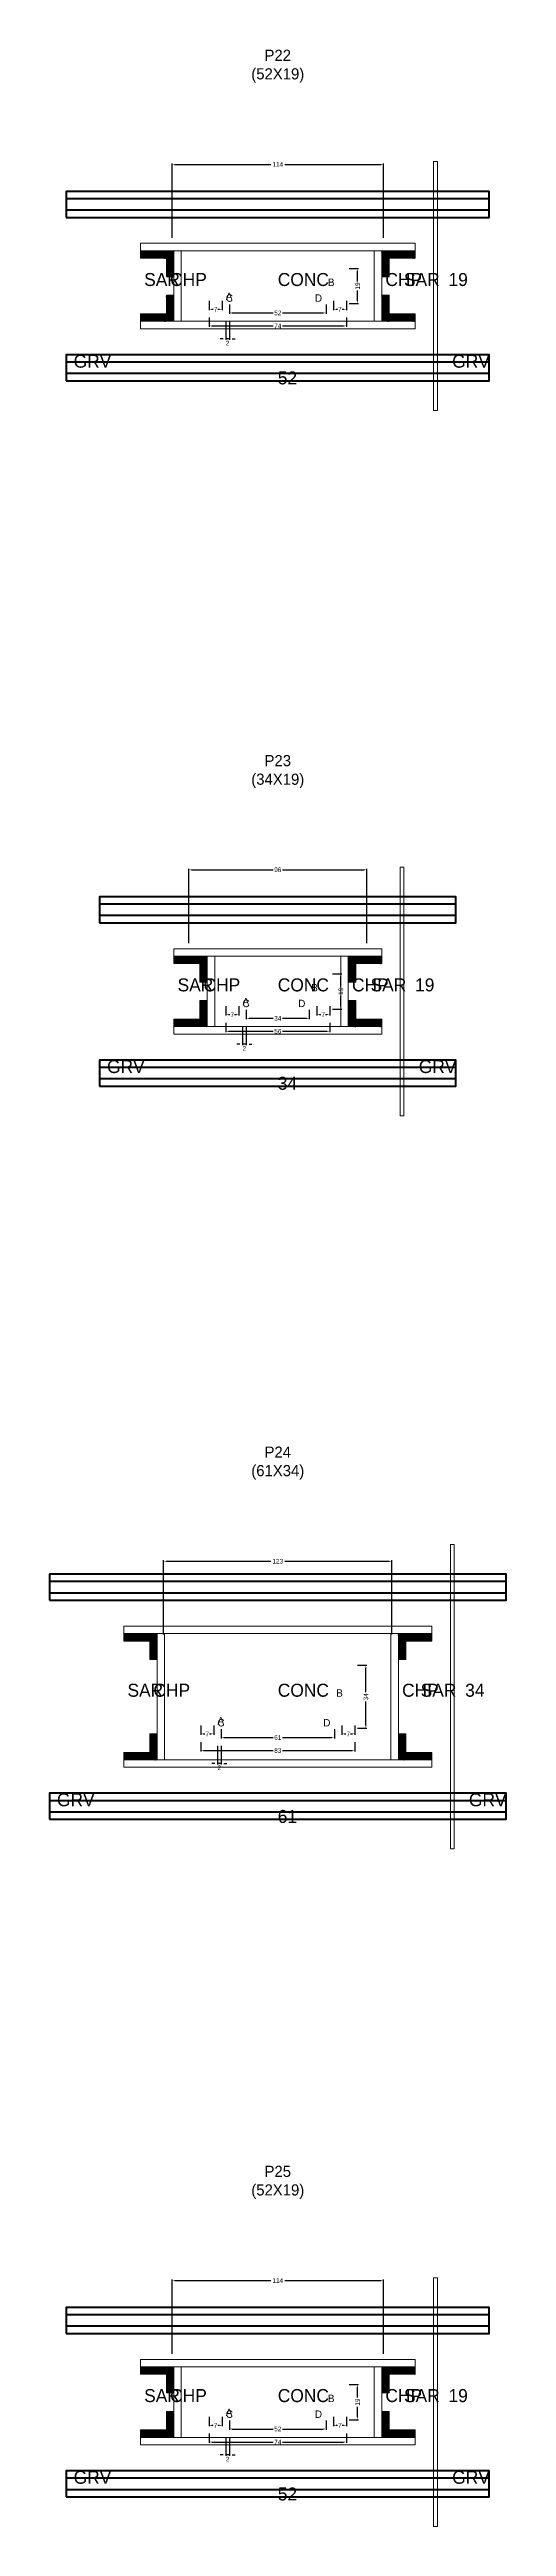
# Model space of a CAD drawing. Header units: centimetres. Extents: x -10500 to 4105, y -36866 to 295.
# Drawn here: x -123 to 123, y -9047 to -7713 of the extents above; entities that cross this region are included whole.
import ezdxf

# ---------------------------------------------------------------- set-up
doc = ezdxf.new("R2010")
doc.units = ezdxf.units.CM
for name, color, linetype in [('COTA', 241, 'Continuous'), ('GRAVATA', 224, 'Continuous'), ('Hachura', 251, 'Continuous'), ('NOMENCLATURA', 7, 'Continuous'), ('SARRAFO', 251, 'Continuous'), ('Texto Seção', 7, 'Continuous')]:
    doc.layers.add(name, color=color, linetype=linetype)
doc.dimstyles.new('cotax2', dxfattribs={"dimtxt": 2.5, "dimasz": 1.5, "dimexe": 0.5, "dimexo": 0.5, "dimgap": 0.5, "dimtad": 1, "dimcen": 2.5, "dimazin": 3, "dimtfac": 1, "dimtmove": 0, "dimatfit": 3})

msp = doc.modelspace()

# ---------------------------------------------------------------- texts
at = {"layer": 'NOMENCLATURA'}
for s, p in [('A', (-28, -7847.5)), ('C', (-28, -7848.5)), ('D', (20, -7848.5)), ('B', (27, -7840)), ('B', (18, -8220)), ('A', (-19, -8227.5)), ('C', (-19, -8228.5)), ('D', (11, -8228.5)), ('B', (31.5, -8600)), ('A', (-32.5, -8615)), ('C', (-32.5, -8616)), ('D', (24.5, -8616)), ('B', (27, -8980)), ('A', (-28, -8987.5)), ('C', (-28, -8988.5)), ('D', (20, -8988.5))]:
    msp.add_text(s, height=4, dxfattribs=at).set_placement(p)
at = {"layer": 'NOMENCLATURA', "char_height": 6, "attachment_point": 8}
for s, insert in [('P22\\P(52X19)', (0, -7730.5)), ('P23\\P(34X19)', (0, -8110.5)), ('P24\\P(61X34)', (0, -8483)), ('P25\\P(52X19)', (0, -8870.5))]:
    msp.add_mtext(s, dxfattribs=dict(at, insert=insert))
at = {"layer": 'Texto Seção'}
for s, p in [('SAR', (-72, -7840)), ('CHP', (-58, -7840)), ('CONC', (0, -7840)), ('CHP', (58, -7840)), ('SAR', (68, -7840)), ('19', (92, -7840)), ('GRV', (-110, -7884)), ('52', (0, -7893)), ('GRV', (94, -7884)), ('SAR', (-54, -8220)), ('CHP', (-40, -8220)), ('CONC', (0, -8220)), ('CHP', (40, -8220)), ('SAR', (50, -8220)), ('19', (74, -8220)), ('GRV', (-92, -8264)), ('GRV', (76, -8264)), ('34', (0, -8273)), ('SAR', (-81, -8600)), ('CHP', (-67, -8600)), ('CONC', (0, -8600)), ('CHP', (67, -8600)), ('SAR', (77, -8600)), ('34', (101, -8600)), ('GRV', (-119, -8659)), ('GRV', (103, -8659)), ('61', (0, -8668)), ('SAR', (-72, -8980)), ('CHP', (-58, -8980)), ('CONC', (0, -8980)), ('CHP', (58, -8980)), ('SAR', (68, -8980)), ('19', (92, -8980)), ('GRV', (-110, -9024)), ('GRV', (94, -9024)), ('52', (0, -9033))]:
    msp.add_text(s, height=7, dxfattribs=at).set_placement(p)

# ---------------------------------------------------------------- blocks, each defined once
blk = doc.blocks.new('_CLOSEDFILLED')
at = {"color": 0, "linetype": 'BYBLOCK'}
blk.add_solid([(-1, 0.16), (0, 0), (-1, -0.16)], dxfattribs=at)
blk = doc.blocks.new('*D638')
for p, q in [((-37, -8997), (-37, -9002)), ((-35.5, -9001.5), (-2.5, -9001.5)), ((2.5, -9001.5), (35.5, -9001.5)), ((37, -8997), (37, -9002))]:
    blk.add_line(p, q)
at = {"layer": 'Defpoints'}
for p in [(-37, -8996.5), (-37, -9001.5), (37, -8996.5)]:
    blk.add_point(p, dxfattribs=at)
at = {"layer": 'COTA', "xscale": 1.5, "yscale": 1.5, "rotation": 180}
blk.add_blockref('_CLOSEDFILLED', (-37, -9001.5), dxfattribs=at)
at = {"layer": 'COTA', "xscale": 1.5, "yscale": 1.5}
blk.add_blockref('_CLOSEDFILLED', (37, -9001.5), dxfattribs=at)
at = {"layer": 'COTA', "insert": (0, -9001.5), "char_height": 2.5, "attachment_point": 5}
blk.add_mtext('74', dxfattribs=at)
blk = doc.blocks.new('*D639')
for p, q in [((-26, -8990), (-26, -8995)), ((26, -8990), (26, -8995)), ((-24.5, -8994.5), (-2.5, -8994.5)), ((2.5, -8994.5), (24.5, -8994.5))]:
    blk.add_line(p, q)
at = {"layer": 'Defpoints'}
for p in [(-26, -8989.5), (26, -8989.5), (-26, -8994.5)]:
    blk.add_point(p, dxfattribs=at)
at = {"layer": 'COTA', "xscale": 1.5, "yscale": 1.5, "rotation": 180}
blk.add_blockref('_CLOSEDFILLED', (-26, -8994.5), dxfattribs=at)
at = {"layer": 'COTA', "xscale": 1.5, "yscale": 1.5}
blk.add_blockref('_CLOSEDFILLED', (26, -8994.5), dxfattribs=at)
at = {"layer": 'COTA', "insert": (0, -8994.5), "char_height": 2.5, "attachment_point": 5}
blk.add_mtext('52', dxfattribs=at)
blk = doc.blocks.new('*D640')
for p, q in [((38.5, -8970.5), (43.5, -8970.5)), ((43, -8977.5), (43, -8972)), ((38.5, -8989.5), (43.5, -8989.5)), ((43, -8988), (43, -8982.5))]:
    blk.add_line(p, q)
at = {"layer": 'Defpoints'}
for p in [(38, -8970.5), (38, -8989.5), (43, -8989.5)]:
    blk.add_point(p, dxfattribs=at)
at = {"layer": 'COTA', "xscale": 1.5, "yscale": 1.5}
for p, rotation in [((43, -8970.5), 90), ((43, -8989.5), 270)]:
    blk.add_blockref('_CLOSEDFILLED', p, dxfattribs=dict(at, rotation=rotation))
at = {"layer": 'COTA', "insert": (43, -8980), "char_height": 2.5, "attachment_point": 5, "rotation": 90}
blk.add_mtext('19', dxfattribs=at)
blk = doc.blocks.new('*D641')
for p, q in [((-37, -8988), (-37, -8993)), ((-35.5, -8992.5), (-34.75, -8992.5)), ((-32.25, -8992.5), (-31.5, -8992.5)), ((-30, -8988), (-30, -8993))]:
    blk.add_line(p, q)
at = {"layer": 'Defpoints'}
for p in [(-37, -8987.5), (-37, -8992.5), (-30, -8987.5)]:
    blk.add_point(p, dxfattribs=at)
at = {"layer": 'COTA', "xscale": 1.5, "yscale": 1.5, "rotation": 180}
blk.add_blockref('_CLOSEDFILLED', (-37, -8992.5), dxfattribs=at)
at = {"layer": 'COTA', "xscale": 1.5, "yscale": 1.5}
blk.add_blockref('_CLOSEDFILLED', (-30, -8992.5), dxfattribs=at)
at = {"layer": 'COTA', "insert": (-33.5, -8992.5), "char_height": 2.5, "attachment_point": 5}
blk.add_mtext('7', dxfattribs=at)
blk = doc.blocks.new('*D642')
for p, q in [((30, -8988), (30, -8993)), ((31.5, -8992.5), (32.25, -8992.5)), ((34.75, -8992.5), (35.5, -8992.5)), ((37, -8988), (37, -8993))]:
    blk.add_line(p, q)
at = {"layer": 'Defpoints'}
for p in [(30, -8987.5), (30, -8992.5), (37, -8987.5)]:
    blk.add_point(p, dxfattribs=at)
at = {"layer": 'COTA', "xscale": 1.5, "yscale": 1.5, "rotation": 180}
blk.add_blockref('_CLOSEDFILLED', (30, -8992.5), dxfattribs=at)
at = {"layer": 'COTA', "xscale": 1.5, "yscale": 1.5}
blk.add_blockref('_CLOSEDFILLED', (37, -8992.5), dxfattribs=at)
at = {"layer": 'COTA', "insert": (33.5, -8992.5), "char_height": 2.5, "attachment_point": 5}
blk.add_mtext('7', dxfattribs=at)
blk = doc.blocks.new('*D643')
for p, q in [((-57, -8954), (-57, -8914)), ((-55.5, -8914.5), (-3.75, -8914.5)), ((3.75, -8914.5), (55.5, -8914.5)), ((57, -8954), (57, -8914))]:
    blk.add_line(p, q)
at = {"layer": 'Defpoints'}
for p in [(-57, -8914.5), (-57, -8954.5), (57, -8954.5)]:
    blk.add_point(p, dxfattribs=at)
at = {"layer": 'COTA', "xscale": 1.5, "yscale": 1.5, "rotation": 180}
blk.add_blockref('_CLOSEDFILLED', (-57, -8914.5), dxfattribs=at)
at = {"layer": 'COTA', "xscale": 1.5, "yscale": 1.5}
blk.add_blockref('_CLOSEDFILLED', (57, -8914.5), dxfattribs=at)
at = {"layer": 'COTA', "insert": (0, -8914.5), "char_height": 2.5, "attachment_point": 5}
blk.add_mtext('114', dxfattribs=at)
blk = doc.blocks.new('*D612')
for p, q in [((-41.5, -8624.5), (-41.5, -8629.5)), ((-40, -8629), (-2.5, -8629)), ((2.5, -8629), (40, -8629)), ((41.5, -8624.5), (41.5, -8629.5))]:
    blk.add_line(p, q)
at = {"layer": 'Defpoints'}
for p in [(-41.5, -8624), (-41.5, -8629), (41.5, -8624)]:
    blk.add_point(p, dxfattribs=at)
at = {"layer": 'COTA', "xscale": 1.5, "yscale": 1.5, "rotation": 180}
blk.add_blockref('_CLOSEDFILLED', (-41.5, -8629), dxfattribs=at)
at = {"layer": 'COTA', "xscale": 1.5, "yscale": 1.5}
blk.add_blockref('_CLOSEDFILLED', (41.5, -8629), dxfattribs=at)
at = {"layer": 'COTA', "insert": (0, -8629), "char_height": 2.5, "attachment_point": 5}
blk.add_mtext('83', dxfattribs=at)
blk = doc.blocks.new('*D613')
for p, q in [((-30.5, -8617.5), (-30.5, -8622.5)), ((30.5, -8617.5), (30.5, -8622.5)), ((-29, -8622), (-2.5, -8622)), ((2.5, -8622), (29, -8622))]:
    blk.add_line(p, q)
at = {"layer": 'Defpoints'}
for p in [(-30.5, -8617), (30.5, -8617), (-30.5, -8622)]:
    blk.add_point(p, dxfattribs=at)
at = {"layer": 'COTA', "xscale": 1.5, "yscale": 1.5, "rotation": 180}
blk.add_blockref('_CLOSEDFILLED', (-30.5, -8622), dxfattribs=at)
at = {"layer": 'COTA', "xscale": 1.5, "yscale": 1.5}
blk.add_blockref('_CLOSEDFILLED', (30.5, -8622), dxfattribs=at)
at = {"layer": 'COTA', "insert": (0, -8622), "char_height": 2.5, "attachment_point": 5}
blk.add_mtext('61', dxfattribs=at)
blk = doc.blocks.new('*D614')
for p, q in [((43, -8583), (48, -8583)), ((47.5, -8597.5), (47.5, -8584.5)), ((47.5, -8615.5), (47.5, -8602.5)), ((43, -8617), (48, -8617))]:
    blk.add_line(p, q)
at = {"layer": 'Defpoints'}
for p in [(42.5, -8583), (42.5, -8617), (47.5, -8617)]:
    blk.add_point(p, dxfattribs=at)
at = {"layer": 'COTA', "xscale": 1.5, "yscale": 1.5}
for p, rotation in [((47.5, -8583), 90), ((47.5, -8617), 270)]:
    blk.add_blockref('_CLOSEDFILLED', p, dxfattribs=dict(at, rotation=rotation))
at = {"layer": 'COTA', "insert": (47.5, -8600), "char_height": 2.5, "attachment_point": 5, "rotation": 90}
blk.add_mtext('34', dxfattribs=at)
blk = doc.blocks.new('*D615')
for p, q in [((-41.5, -8615.5), (-41.5, -8620.5)), ((-40, -8620), (-39.25, -8620)), ((-36.75, -8620), (-36, -8620)), ((-34.5, -8615.5), (-34.5, -8620.5))]:
    blk.add_line(p, q)
at = {"layer": 'Defpoints'}
for p in [(-41.5, -8615), (-41.5, -8620), (-34.5, -8615)]:
    blk.add_point(p, dxfattribs=at)
at = {"layer": 'COTA', "xscale": 1.5, "yscale": 1.5, "rotation": 180}
blk.add_blockref('_CLOSEDFILLED', (-41.5, -8620), dxfattribs=at)
at = {"layer": 'COTA', "xscale": 1.5, "yscale": 1.5}
blk.add_blockref('_CLOSEDFILLED', (-34.5, -8620), dxfattribs=at)
at = {"layer": 'COTA', "insert": (-38, -8620), "char_height": 2.5, "attachment_point": 5}
blk.add_mtext('7', dxfattribs=at)
blk = doc.blocks.new('*D616')
for p, q in [((34.5, -8615.5), (34.5, -8620.5)), ((36, -8620), (36.75, -8620)), ((39.25, -8620), (40, -8620)), ((41.5, -8615.5), (41.5, -8620.5))]:
    blk.add_line(p, q)
at = {"layer": 'Defpoints'}
for p in [(34.5, -8615), (34.5, -8620), (41.5, -8615)]:
    blk.add_point(p, dxfattribs=at)
at = {"layer": 'COTA', "xscale": 1.5, "yscale": 1.5, "rotation": 180}
blk.add_blockref('_CLOSEDFILLED', (34.5, -8620), dxfattribs=at)
at = {"layer": 'COTA', "xscale": 1.5, "yscale": 1.5}
blk.add_blockref('_CLOSEDFILLED', (41.5, -8620), dxfattribs=at)
at = {"layer": 'COTA', "insert": (38, -8620), "char_height": 2.5, "attachment_point": 5}
blk.add_mtext('7', dxfattribs=at)
blk = doc.blocks.new('*D617')
for p, q in [((-61.5, -8566.5), (-61.5, -8526.5)), ((61.5, -8566.5), (61.5, -8526.5)), ((-60, -8527), (-3.75, -8527)), ((3.75, -8527), (60, -8527))]:
    blk.add_line(p, q)
at = {"layer": 'Defpoints'}
for p in [(-61.5, -8527), (-61.5, -8567), (61.5, -8567)]:
    blk.add_point(p, dxfattribs=at)
at = {"layer": 'COTA', "xscale": 1.5, "yscale": 1.5, "rotation": 180}
blk.add_blockref('_CLOSEDFILLED', (-61.5, -8527), dxfattribs=at)
at = {"layer": 'COTA', "xscale": 1.5, "yscale": 1.5}
blk.add_blockref('_CLOSEDFILLED', (61.5, -8527), dxfattribs=at)
at = {"layer": 'COTA', "insert": (0, -8527), "char_height": 2.5, "attachment_point": 5}
blk.add_mtext('123', dxfattribs=at)
blk = doc.blocks.new('*D586')
for p, q in [((-28, -8237), (-28, -8242)), ((-26.5, -8241.5), (-2.5, -8241.5)), ((2.5, -8241.5), (26.5, -8241.5)), ((28, -8237), (28, -8242))]:
    blk.add_line(p, q)
at = {"layer": 'Defpoints'}
for p in [(-28, -8236.5), (-28, -8241.5), (28, -8236.5)]:
    blk.add_point(p, dxfattribs=at)
at = {"layer": 'COTA', "xscale": 1.5, "yscale": 1.5, "rotation": 180}
blk.add_blockref('_CLOSEDFILLED', (-28, -8241.5), dxfattribs=at)
at = {"layer": 'COTA', "xscale": 1.5, "yscale": 1.5}
blk.add_blockref('_CLOSEDFILLED', (28, -8241.5), dxfattribs=at)
at = {"layer": 'COTA', "insert": (0, -8241.5), "char_height": 2.5, "attachment_point": 5}
blk.add_mtext('56', dxfattribs=at)
blk = doc.blocks.new('*D587')
for p, q in [((-17, -8230), (-17, -8235)), ((17, -8230), (17, -8235)), ((-15.5, -8234.5), (-2.5, -8234.5)), ((2.5, -8234.5), (15.5, -8234.5))]:
    blk.add_line(p, q)
at = {"layer": 'Defpoints'}
for p in [(-17, -8229.5), (17, -8229.5), (-17, -8234.5)]:
    blk.add_point(p, dxfattribs=at)
at = {"layer": 'COTA', "xscale": 1.5, "yscale": 1.5, "rotation": 180}
blk.add_blockref('_CLOSEDFILLED', (-17, -8234.5), dxfattribs=at)
at = {"layer": 'COTA', "xscale": 1.5, "yscale": 1.5}
blk.add_blockref('_CLOSEDFILLED', (17, -8234.5), dxfattribs=at)
at = {"layer": 'COTA', "insert": (0, -8234.5), "char_height": 2.5, "attachment_point": 5}
blk.add_mtext('34', dxfattribs=at)
blk = doc.blocks.new('*D588')
for p, q in [((29.5, -8210.5), (34.5, -8210.5)), ((34, -8217.5), (34, -8212)), ((29.5, -8229.5), (34.5, -8229.5)), ((34, -8228), (34, -8222.5))]:
    blk.add_line(p, q)
at = {"layer": 'Defpoints'}
for p in [(29, -8210.5), (29, -8229.5), (34, -8229.5)]:
    blk.add_point(p, dxfattribs=at)
at = {"layer": 'COTA', "xscale": 1.5, "yscale": 1.5}
for p, rotation in [((34, -8210.5), 90), ((34, -8229.5), 270)]:
    blk.add_blockref('_CLOSEDFILLED', p, dxfattribs=dict(at, rotation=rotation))
at = {"layer": 'COTA', "insert": (34, -8220), "char_height": 2.5, "attachment_point": 5, "rotation": 90}
blk.add_mtext('19', dxfattribs=at)
blk = doc.blocks.new('*D589')
for p, q in [((-28, -8228), (-28, -8233)), ((-26.5, -8232.5), (-25.75, -8232.5)), ((-23.25, -8232.5), (-22.5, -8232.5)), ((-21, -8228), (-21, -8233))]:
    blk.add_line(p, q)
at = {"layer": 'Defpoints'}
for p in [(-28, -8227.5), (-28, -8232.5), (-21, -8227.5)]:
    blk.add_point(p, dxfattribs=at)
at = {"layer": 'COTA', "xscale": 1.5, "yscale": 1.5, "rotation": 180}
blk.add_blockref('_CLOSEDFILLED', (-28, -8232.5), dxfattribs=at)
at = {"layer": 'COTA', "xscale": 1.5, "yscale": 1.5}
blk.add_blockref('_CLOSEDFILLED', (-21, -8232.5), dxfattribs=at)
at = {"layer": 'COTA', "insert": (-24.5, -8232.5), "char_height": 2.5, "attachment_point": 5}
blk.add_mtext('7', dxfattribs=at)
blk = doc.blocks.new('*D590')
for p, q in [((21, -8228), (21, -8233)), ((22.5, -8232.5), (23.25, -8232.5)), ((25.75, -8232.5), (26.5, -8232.5)), ((28, -8228), (28, -8233))]:
    blk.add_line(p, q)
at = {"layer": 'Defpoints'}
for p in [(21, -8227.5), (21, -8232.5), (28, -8227.5)]:
    blk.add_point(p, dxfattribs=at)
at = {"layer": 'COTA', "xscale": 1.5, "yscale": 1.5, "rotation": 180}
blk.add_blockref('_CLOSEDFILLED', (21, -8232.5), dxfattribs=at)
at = {"layer": 'COTA', "xscale": 1.5, "yscale": 1.5}
blk.add_blockref('_CLOSEDFILLED', (28, -8232.5), dxfattribs=at)
at = {"layer": 'COTA', "insert": (24.5, -8232.5), "char_height": 2.5, "attachment_point": 5}
blk.add_mtext('7', dxfattribs=at)
blk = doc.blocks.new('*D591')
for p, q in [((-48, -8194), (-48, -8154)), ((-46.5, -8154.5), (-2.5, -8154.5)), ((2.5, -8154.5), (46.5, -8154.5)), ((48, -8194), (48, -8154))]:
    blk.add_line(p, q)
at = {"layer": 'Defpoints'}
for p in [(-48, -8154.5), (-48, -8194.5), (48, -8194.5)]:
    blk.add_point(p, dxfattribs=at)
at = {"layer": 'COTA', "xscale": 1.5, "yscale": 1.5, "rotation": 180}
blk.add_blockref('_CLOSEDFILLED', (-48, -8154.5), dxfattribs=at)
at = {"layer": 'COTA', "xscale": 1.5, "yscale": 1.5}
blk.add_blockref('_CLOSEDFILLED', (48, -8154.5), dxfattribs=at)
at = {"layer": 'COTA', "insert": (0, -8154.5), "char_height": 2.5, "attachment_point": 5}
blk.add_mtext('96', dxfattribs=at)
blk = doc.blocks.new('*D560')
for p, q in [((-37, -7857), (-37, -7862)), ((37, -7857), (37, -7862)), ((-35.5, -7861.5), (-2.5, -7861.5)), ((2.5, -7861.5), (35.5, -7861.5))]:
    blk.add_line(p, q)
at = {"layer": 'Defpoints'}
for p in [(-37, -7856.5), (37, -7856.5), (-37, -7861.5)]:
    blk.add_point(p, dxfattribs=at)
at = {"layer": 'COTA', "xscale": 1.5, "yscale": 1.5, "rotation": 180}
blk.add_blockref('_CLOSEDFILLED', (-37, -7861.5), dxfattribs=at)
at = {"layer": 'COTA', "xscale": 1.5, "yscale": 1.5}
blk.add_blockref('_CLOSEDFILLED', (37, -7861.5), dxfattribs=at)
at = {"layer": 'COTA', "insert": (0, -7861.5), "char_height": 2.5, "attachment_point": 5}
blk.add_mtext('74', dxfattribs=at)
blk = doc.blocks.new('*D561')
for p, q in [((-26, -7850), (-26, -7855)), ((-24.5, -7854.5), (-2.5, -7854.5)), ((2.5, -7854.5), (24.5, -7854.5)), ((26, -7850), (26, -7855))]:
    blk.add_line(p, q)
at = {"layer": 'Defpoints'}
for p in [(-26, -7849.5), (-26, -7854.5), (26, -7849.5)]:
    blk.add_point(p, dxfattribs=at)
at = {"layer": 'COTA', "xscale": 1.5, "yscale": 1.5, "rotation": 180}
blk.add_blockref('_CLOSEDFILLED', (-26, -7854.5), dxfattribs=at)
at = {"layer": 'COTA', "xscale": 1.5, "yscale": 1.5}
blk.add_blockref('_CLOSEDFILLED', (26, -7854.5), dxfattribs=at)
at = {"layer": 'COTA', "insert": (0, -7854.5), "char_height": 2.5, "attachment_point": 5}
blk.add_mtext('52', dxfattribs=at)
blk = doc.blocks.new('*D562')
for p, q in [((38.5, -7830.5), (43.5, -7830.5)), ((43, -7837.5), (43, -7832)), ((43, -7848), (43, -7842.5)), ((38.5, -7849.5), (43.5, -7849.5))]:
    blk.add_line(p, q)
at = {"layer": 'Defpoints'}
for p in [(38, -7830.5), (38, -7849.5), (43, -7849.5)]:
    blk.add_point(p, dxfattribs=at)
at = {"layer": 'COTA', "xscale": 1.5, "yscale": 1.5}
for p, rotation in [((43, -7830.5), 90), ((43, -7849.5), 270)]:
    blk.add_blockref('_CLOSEDFILLED', p, dxfattribs=dict(at, rotation=rotation))
at = {"layer": 'COTA', "insert": (43, -7840), "char_height": 2.5, "attachment_point": 5, "rotation": 90}
blk.add_mtext('19', dxfattribs=at)
blk = doc.blocks.new('*D563')
for p, q in [((-37, -7848), (-37, -7853)), ((-35.5, -7852.5), (-34.75, -7852.5)), ((-32.25, -7852.5), (-31.5, -7852.5)), ((-30, -7848), (-30, -7853))]:
    blk.add_line(p, q)
at = {"layer": 'Defpoints'}
for p in [(-37, -7847.5), (-37, -7852.5), (-30, -7847.5)]:
    blk.add_point(p, dxfattribs=at)
at = {"layer": 'COTA', "xscale": 1.5, "yscale": 1.5, "rotation": 180}
blk.add_blockref('_CLOSEDFILLED', (-37, -7852.5), dxfattribs=at)
at = {"layer": 'COTA', "xscale": 1.5, "yscale": 1.5}
blk.add_blockref('_CLOSEDFILLED', (-30, -7852.5), dxfattribs=at)
at = {"layer": 'COTA', "insert": (-33.5, -7852.5), "char_height": 2.5, "attachment_point": 5}
blk.add_mtext('7', dxfattribs=at)
blk = doc.blocks.new('*D564')
for p, q in [((30, -7848), (30, -7853)), ((31.5, -7852.5), (32.25, -7852.5)), ((34.75, -7852.5), (35.5, -7852.5)), ((37, -7848), (37, -7853))]:
    blk.add_line(p, q)
at = {"layer": 'Defpoints'}
for p in [(30, -7847.5), (30, -7852.5), (37, -7847.5)]:
    blk.add_point(p, dxfattribs=at)
at = {"layer": 'COTA', "xscale": 1.5, "yscale": 1.5, "rotation": 180}
blk.add_blockref('_CLOSEDFILLED', (30, -7852.5), dxfattribs=at)
at = {"layer": 'COTA', "xscale": 1.5, "yscale": 1.5}
blk.add_blockref('_CLOSEDFILLED', (37, -7852.5), dxfattribs=at)
at = {"layer": 'COTA', "insert": (33.5, -7852.5), "char_height": 2.5, "attachment_point": 5}
blk.add_mtext('7', dxfattribs=at)
blk = doc.blocks.new('*D565')
for p, q in [((-57, -7814), (-57, -7774)), ((-55.5, -7774.5), (-3.75, -7774.5)), ((3.75, -7774.5), (55.5, -7774.5)), ((57, -7814), (57, -7774))]:
    blk.add_line(p, q)
at = {"layer": 'Defpoints'}
for p in [(-57, -7774.5), (-57, -7814.5), (57, -7814.5)]:
    blk.add_point(p, dxfattribs=at)
at = {"layer": 'COTA', "xscale": 1.5, "yscale": 1.5, "rotation": 180}
blk.add_blockref('_CLOSEDFILLED', (-57, -7774.5), dxfattribs=at)
at = {"layer": 'COTA', "xscale": 1.5, "yscale": 1.5}
blk.add_blockref('_CLOSEDFILLED', (57, -7774.5), dxfattribs=at)
at = {"layer": 'COTA', "insert": (0, -7774.5), "char_height": 2.5, "attachment_point": 5}
blk.add_mtext('114', dxfattribs=at)

# ---------------------------------------------------------------- dimensions: what is measured, and where the dimension line sits
at = {"layer": 'COTA'}
for base, p1, p2, picture, middle in [((-57, -7774.5), (-57, -7814.5), (57, -7814.5), '*D565', (0, -7774.5)), ((-37, -7852.5), (-37, -7847.5), (-30, -7847.5), '*D563', (-33.5, -7852.5)), ((-37, -7861.5), (-37, -7856.5), (37, -7856.5), '*D560', (0, -7861.5)), ((-26, -7854.5), (-26, -7849.5), (26, -7849.5), '*D561', (0, -7854.5)), ((30, -7852.5), (30, -7847.5), (37, -7847.5), '*D564', (33.5, -7852.5)), ((-48, -8154.5), (-48, -8194.5), (48, -8194.5), '*D591', (0, -8154.5)), ((-28, -8232.5), (-28, -8227.5), (-21, -8227.5), '*D589', (-24.5, -8232.5)), ((-17, -8234.5), (-17, -8229.5), (17, -8229.5), '*D587', (0, -8234.5)), ((21, -8232.5), (21, -8227.5), (28, -8227.5), '*D590', (24.5, -8232.5)), ((-28, -8241.5), (-28, -8236.5), (28, -8236.5), '*D586', (0, -8241.5)), ((-61.5, -8527), (-61.5, -8567), (61.5, -8567), '*D617', (0, -8527)), ((-41.5, -8620), (-41.5, -8615), (-34.5, -8615), '*D615', (-38, -8620)), ((-30.5, -8622), (-30.5, -8617), (30.5, -8617), '*D613', (0, -8622)), ((34.5, -8620), (34.5, -8615), (41.5, -8615), '*D616', (38, -8620)), ((-41.5, -8629), (-41.5, -8624), (41.5, -8624), '*D612', (0, -8629)), ((-57, -8914.5), (-57, -8954.5), (57, -8954.5), '*D643', (0, -8914.5)), ((-37, -8992.5), (-37, -8987.5), (-30, -8987.5), '*D641', (-33.5, -8992.5)), ((-26, -8994.5), (-26, -8989.5), (26, -8989.5), '*D639', (0, -8994.5)), ((30, -8992.5), (30, -8987.5), (37, -8987.5), '*D642', (33.5, -8992.5)), ((-37, -9001.5), (-37, -8996.5), (37, -8996.5), '*D638', (0, -9001.5))]:
    dim = msp.add_linear_dim(base=base, p1=p1, p2=p2, dimstyle='cotax2', dxfattribs=at)
    dim.commit()
    dim.dimension.update_dxf_attribs({"geometry": picture, "text_midpoint": middle})
for base, p1, p2, picture, middle in [((43, -7849.5), (38, -7849.5), (38, -7830.5), '*D562', (43, -7840)), ((34, -8229.5), (29, -8229.5), (29, -8210.5), '*D588', (34, -8220)), ((47.5, -8617), (42.5, -8617), (42.5, -8583), '*D614', (47.5, -8600)), ((43, -8989.5), (38, -8989.5), (38, -8970.5), '*D640', (43, -8980))]:
    dim = msp.add_linear_dim(base=base, p1=p1, p2=p2, angle=90, dimstyle='cotax2', dxfattribs=at)
    dim.commit()
    dim.dimension.update_dxf_attribs({"geometry": picture, "text_midpoint": middle})
for base, p1, p2 in [((-26, -7868.5), (-26, -7858.5), (-28, -7858.5)), ((-17, -8248.5), (-17, -8238.5), (-19, -8238.5)), ((-30.5, -8636), (-30.5, -8626), (-32.5, -8626)), ((-26, -9008.5), (-26, -8998.5), (-28, -8998.5))]:
    msp.add_linear_dim(base=base, p1=p1, p2=p2, dimstyle='cotax2', dxfattribs=at).render()

# ---------------------------------------------------------------- hatches: boundary and pattern name
at = {"layer": 'SARRAFO'}
h = msp.add_hatch(dxfattribs=at)
h.set_pattern_fill('SOLID', scale=2)
h.paths.add_polyline_path([(-74, -7825), (-60, -7825), (-60, -7821), (-74, -7821)])
h = msp.add_hatch(dxfattribs=at)
h.set_pattern_fill('SOLID', scale=2)
h.paths.add_polyline_path([(-60, -7835), (-56, -7835), (-56, -7821), (-60, -7821)])
h = msp.add_hatch(dxfattribs=at)
h.set_pattern_fill('SOLID', scale=2)
h.paths.add_polyline_path([(56, -7835), (60, -7835), (60, -7821), (56, -7821)])
h = msp.add_hatch(dxfattribs=at)
h.set_pattern_fill('SOLID', scale=2)
h.paths.add_polyline_path([(60, -7825), (74, -7825), (74, -7821), (60, -7821)])
h = msp.add_hatch(dxfattribs=at)
h.set_pattern_fill('SOLID', scale=2)
h.paths.add_polyline_path([(-60, -7859), (-56, -7859), (-56, -7845), (-60, -7845)])
h = msp.add_hatch(dxfattribs=at)
h.set_pattern_fill('SOLID', scale=2)
h.paths.add_polyline_path([(56, -7859), (60, -7859), (60, -7845), (56, -7845)])
h = msp.add_hatch(dxfattribs=at)
h.set_pattern_fill('SOLID', scale=2)
h.paths.add_polyline_path([(-74, -7859), (-60, -7859), (-60, -7855), (-74, -7855)])
h = msp.add_hatch(dxfattribs=at)
h.set_pattern_fill('SOLID', scale=2)
h.paths.add_polyline_path([(60, -7859), (74, -7859), (74, -7855), (60, -7855)])
h = msp.add_hatch(dxfattribs=at)
h.set_pattern_fill('SOLID', scale=2)
h.paths.add_polyline_path([(-56, -8205), (-42, -8205), (-42, -8201), (-56, -8201)])
h = msp.add_hatch(dxfattribs=at)
h.set_pattern_fill('SOLID', scale=2)
h.paths.add_polyline_path([(-42, -8215), (-38, -8215), (-38, -8201), (-42, -8201)])
h = msp.add_hatch(dxfattribs=at)
h.set_pattern_fill('SOLID', scale=2)
h.paths.add_polyline_path([(38, -8215), (42, -8215), (42, -8201), (38, -8201)])
h = msp.add_hatch(dxfattribs=at)
h.set_pattern_fill('SOLID', scale=2)
h.paths.add_polyline_path([(42, -8205), (56, -8205), (56, -8201), (42, -8201)])
h = msp.add_hatch(dxfattribs=at)
h.set_pattern_fill('SOLID', scale=2)
h.paths.add_polyline_path([(-42, -8239), (-38, -8239), (-38, -8225), (-42, -8225)])
h = msp.add_hatch(dxfattribs=at)
h.set_pattern_fill('SOLID', scale=2)
h.paths.add_polyline_path([(38, -8239), (42, -8239), (42, -8225), (38, -8225)])
h = msp.add_hatch(dxfattribs=at)
h.set_pattern_fill('SOLID', scale=2)
h.paths.add_polyline_path([(-56, -8239), (-42, -8239), (-42, -8235), (-56, -8235)])
h = msp.add_hatch(dxfattribs=at)
h.set_pattern_fill('SOLID', scale=2)
h.paths.add_polyline_path([(42, -8239), (56, -8239), (56, -8235), (42, -8235)])
h = msp.add_hatch(dxfattribs=at)
h.set_pattern_fill('SOLID', scale=2)
h.paths.add_polyline_path([(-83, -8570), (-69, -8570), (-69, -8566), (-83, -8566)])
h = msp.add_hatch(dxfattribs=at)
h.set_pattern_fill('SOLID', scale=2)
h.paths.add_polyline_path([(-69, -8580), (-65, -8580), (-65, -8566), (-69, -8566)])
h = msp.add_hatch(dxfattribs=at)
h.set_pattern_fill('SOLID', scale=2)
h.paths.add_polyline_path([(65, -8580), (69, -8580), (69, -8566), (65, -8566)])
h = msp.add_hatch(dxfattribs=at)
h.set_pattern_fill('SOLID', scale=2)
h.paths.add_polyline_path([(69, -8570), (83, -8570), (83, -8566), (69, -8566)])
h = msp.add_hatch(dxfattribs=at)
h.set_pattern_fill('SOLID', scale=2)
h.paths.add_polyline_path([(-69, -8634), (-65, -8634), (-65, -8620), (-69, -8620)])
h = msp.add_hatch(dxfattribs=at)
h.set_pattern_fill('SOLID', scale=2)
h.paths.add_polyline_path([(65, -8634), (69, -8634), (69, -8620), (65, -8620)])
h = msp.add_hatch(dxfattribs=at)
h.set_pattern_fill('SOLID', scale=2)
h.paths.add_polyline_path([(-83, -8634), (-69, -8634), (-69, -8630), (-83, -8630)])
h = msp.add_hatch(dxfattribs=at)
h.set_pattern_fill('SOLID', scale=2)
h.paths.add_polyline_path([(69, -8634), (83, -8634), (83, -8630), (69, -8630)])
h = msp.add_hatch(dxfattribs=at)
h.set_pattern_fill('SOLID', scale=2)
h.paths.add_polyline_path([(-74, -8965), (-60, -8965), (-60, -8961), (-74, -8961)])
h = msp.add_hatch(dxfattribs=at)
h.set_pattern_fill('SOLID', scale=2)
h.paths.add_polyline_path([(-60, -8975), (-56, -8975), (-56, -8961), (-60, -8961)])
h = msp.add_hatch(dxfattribs=at)
h.set_pattern_fill('SOLID', scale=2)
h.paths.add_polyline_path([(56, -8975), (60, -8975), (60, -8961), (56, -8961)])
h = msp.add_hatch(dxfattribs=at)
h.set_pattern_fill('SOLID', scale=2)
h.paths.add_polyline_path([(60, -8965), (74, -8965), (74, -8961), (60, -8961)])
h = msp.add_hatch(dxfattribs=at)
h.set_pattern_fill('SOLID', scale=2)
h.paths.add_polyline_path([(-60, -8999), (-56, -8999), (-56, -8985), (-60, -8985)])
h = msp.add_hatch(dxfattribs=at)
h.set_pattern_fill('SOLID', scale=2)
h.paths.add_polyline_path([(56, -8999), (60, -8999), (60, -8985), (56, -8985)])
h = msp.add_hatch(dxfattribs=at)
h.set_pattern_fill('SOLID', scale=2)
h.paths.add_polyline_path([(-74, -8999), (-60, -8999), (-60, -8995), (-74, -8995)])
h = msp.add_hatch(dxfattribs=at)
h.set_pattern_fill('SOLID', scale=2)
h.paths.add_polyline_path([(60, -8999), (74, -8999), (74, -8995), (60, -8995)])

# ---------------------------------------------------------------- linework, layer by layer
at = {"layer": 'GRAVATA', "lineweight": 50}
for points in [[(-114, -7803), (114, -7803), (114, -7789), (-114, -7789)], [(-114, -7799), (114, -7799), (114, -7793), (-114, -7793)], [(-114, -7891), (114, -7891), (114, -7877), (-114, -7877)], [(-114, -7887), (114, -7887), (114, -7881), (-114, -7881)], [(-96, -8183), (96, -8183), (96, -8169), (-96, -8169)], [(-96, -8179), (96, -8179), (96, -8173), (-96, -8173)], [(-96, -8271), (96, -8271), (96, -8257), (-96, -8257)], [(-96, -8267), (96, -8267), (96, -8261), (-96, -8261)], [(-123, -8548), (123, -8548), (123, -8534), (-123, -8534)], [(-123, -8544), (123, -8544), (123, -8538), (-123, -8538)], [(-123, -8666), (123, -8666), (123, -8652), (-123, -8652)], [(-123, -8662), (123, -8662), (123, -8656), (-123, -8656)], [(-114, -8943), (114, -8943), (114, -8929), (-114, -8929)], [(-114, -8939), (114, -8939), (114, -8933), (-114, -8933)], [(-114, -9031), (114, -9031), (114, -9017), (-114, -9017)], [(-114, -9027), (114, -9027), (114, -9021), (-114, -9021)]]:
    msp.add_lwpolyline(points, close=True, dxfattribs=at)
at = {"layer": 'Hachura', "lineweight": 13}
for points in [[(84, -7907), (86, -7907), (86, -7773), (84, -7773)], [(66, -8287), (68, -8287), (68, -8153), (66, -8153)], [(93, -8682), (95, -8682), (95, -8518), (93, -8518)], [(84, -9047), (86, -9047), (86, -8913), (84, -8913)]]:
    msp.add_lwpolyline(points, close=True, dxfattribs=at)
at = {"layer": 'Hachura', "lineweight": 18}
for points in [[(-74, -7821), (74, -7821), (74, -7817), (-74, -7817)], [(-56, -7859), (-52, -7859), (-52, -7821), (-56, -7821)], [(52, -7859), (56, -7859), (56, -7821), (52, -7821)], [(-74, -7863), (74, -7863), (74, -7859), (-74, -7859)], [(-56, -8201), (56, -8201), (56, -8197), (-56, -8197)], [(-38, -8239), (-34, -8239), (-34, -8201), (-38, -8201)], [(34, -8239), (38, -8239), (38, -8201), (34, -8201)], [(-56, -8243), (56, -8243), (56, -8239), (-56, -8239)], [(-83, -8566), (83, -8566), (83, -8562), (-83, -8562)], [(-65, -8634), (-61, -8634), (-61, -8566), (-65, -8566)], [(61, -8634), (65, -8634), (65, -8566), (61, -8566)], [(-83, -8638), (83, -8638), (83, -8634), (-83, -8634)], [(-74, -8961), (74, -8961), (74, -8957), (-74, -8957)], [(-56, -8999), (-52, -8999), (-52, -8961), (-56, -8961)], [(52, -8999), (56, -8999), (56, -8961), (52, -8961)], [(-74, -9003), (74, -9003), (74, -8999), (-74, -8999)]]:
    msp.add_lwpolyline(points, close=True, dxfattribs=at)
at = {"layer": 'SARRAFO', "lineweight": 13}
for points in [[(-74, -7825), (-60, -7825), (-60, -7821), (-74, -7821)], [(-60, -7835), (-56, -7835), (-56, -7821), (-60, -7821)], [(56, -7835), (60, -7835), (60, -7821), (56, -7821)], [(60, -7825), (74, -7825), (74, -7821), (60, -7821)], [(-60, -7859), (-56, -7859), (-56, -7845), (-60, -7845)], [(56, -7859), (60, -7859), (60, -7845), (56, -7845)], [(-74, -7859), (-60, -7859), (-60, -7855), (-74, -7855)], [(60, -7859), (74, -7859), (74, -7855), (60, -7855)], [(-56, -8205), (-42, -8205), (-42, -8201), (-56, -8201)], [(-42, -8215), (-38, -8215), (-38, -8201), (-42, -8201)], [(38, -8215), (42, -8215), (42, -8201), (38, -8201)], [(42, -8205), (56, -8205), (56, -8201), (42, -8201)], [(-42, -8239), (-38, -8239), (-38, -8225), (-42, -8225)], [(38, -8239), (42, -8239), (42, -8225), (38, -8225)], [(-56, -8239), (-42, -8239), (-42, -8235), (-56, -8235)], [(42, -8239), (56, -8239), (56, -8235), (42, -8235)], [(-83, -8570), (-69, -8570), (-69, -8566), (-83, -8566)], [(-69, -8580), (-65, -8580), (-65, -8566), (-69, -8566)], [(65, -8580), (69, -8580), (69, -8566), (65, -8566)], [(69, -8570), (83, -8570), (83, -8566), (69, -8566)], [(-69, -8634), (-65, -8634), (-65, -8620), (-69, -8620)], [(65, -8634), (69, -8634), (69, -8620), (65, -8620)], [(-83, -8634), (-69, -8634), (-69, -8630), (-83, -8630)], [(69, -8634), (83, -8634), (83, -8630), (69, -8630)], [(-74, -8965), (-60, -8965), (-60, -8961), (-74, -8961)], [(-60, -8975), (-56, -8975), (-56, -8961), (-60, -8961)], [(56, -8975), (60, -8975), (60, -8961), (56, -8961)], [(60, -8965), (74, -8965), (74, -8961), (60, -8961)], [(-60, -8999), (-56, -8999), (-56, -8985), (-60, -8985)], [(56, -8999), (60, -8999), (60, -8985), (56, -8985)], [(-74, -8999), (-60, -8999), (-60, -8995), (-74, -8995)], [(60, -8999), (74, -8999), (74, -8995), (60, -8995)]]:
    msp.add_lwpolyline(points, close=True, dxfattribs=at)

msp.set_redraw_order([(e.dxf.handle, doc.entitydb.next_handle()) for e in msp.query("TEXT MTEXT ATTDEF DIMENSION ARC_DIMENSION")])  # texts and dimensions are drawn at this point

doc.saveas('drawing.dxf')
